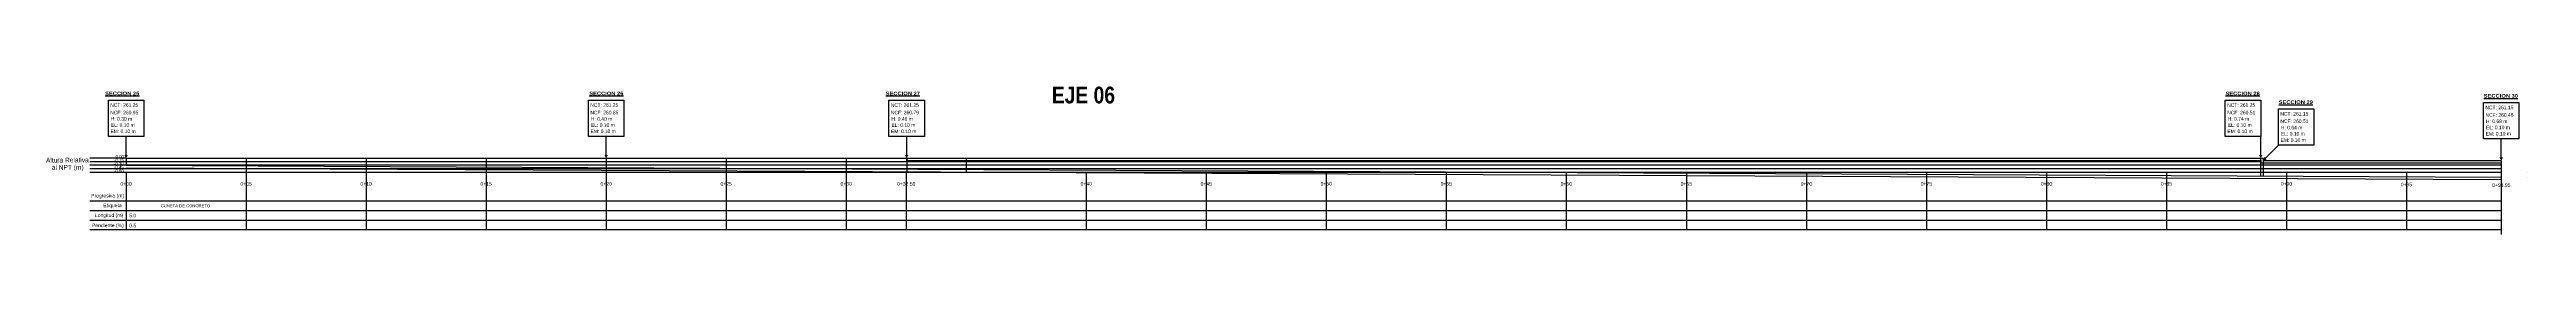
# Model space of a CAD drawing. Header units: millimetres. Extents: x 2085 to 2236, y 1365 to 1444.
# Drawn here: x 2085.2 to 2188.4, y 1389.2 to 1395.4 of the extents above; entities that cross this region are included whole.
import ezdxf
from ezdxf.enums import TextEntityAlignment as Align

# ---------------------------------------------------------------- set-up
doc = ezdxf.new("R2010")
doc.units = ezdxf.units.MM
for name, color, linetype, lineweight in [('A-AREA-IDEN', 7, 'Continuous', 5), ('CUNETAS', 5, 'Continuous', 0), ('TEXTO', 255, 'Continuous', 5)]:
    doc.layers.add(name, color=color, linetype=linetype, lineweight=lineweight)
for name, color, linetype in [('ANNOTATION', 7, 'Continuous'), ('ANNOTATION_TABLE', 254, 'Continuous'), ('GRID_TEXT', 7, 'Continuous')]:
    doc.layers.add(name, color=color, linetype=linetype)
doc.styles.add('Arial', font='arial.ttf', dxfattribs={"height": 2})
doc.styles.add('ARIAL NARROW', font='ARIALN.TTF')
doc.styles.add('MtXpl_Arial_Black', font='')
doc.styles.add('MtXpl_Arial_Narrow', font='ARIALNB.TTF')
doc.styles.add('NP25', font='arial.ttf', dxfattribs={"height": 0.075})
doc.styles.get("Standard").update_dxf_attribs({"font": 'arial.ttf'})
doc.styles.add('Swis721 Cn BT', font='swissc.ttf')
doc.styles.get('MtXpl_Arial_Black').set_extended_font_data('Arial Black')

msp = doc.modelspace()

# ---------------------------------------------------------------- hatches: boundary and pattern name
at = {"lineweight": -3}
h = msp.add_hatch(color=256, dxfattribs=at)
h.dxf.hatch_style = 1
h.paths.add_polyline_path([(2088.429, 1392.5), (2088.274, 1392.5), (2088.352, 1392.363)])
h = msp.add_hatch(color=256, dxfattribs=at)
h.dxf.hatch_style = 1
h.paths.add_polyline_path([(2108.429, 1392.5), (2108.274, 1392.5), (2108.352, 1392.363)])
h = msp.add_hatch(color=256, dxfattribs=at)
h.dxf.hatch_style = 1
h.paths.add_polyline_path([(2120.949, 1392.5), (2120.794, 1392.5), (2120.872, 1392.363)])
h = msp.add_hatch(color=256, dxfattribs=at)
h.dxf.hatch_style = 1
h.paths.add_polyline_path([(2177.359, 1392.5), (2177.205, 1392.5), (2177.282, 1392.363)])
h = msp.add_hatch(color=256, dxfattribs=at)
h.dxf.hatch_style = 1
h.paths.add_polyline_path([(2177.533, 1392.306), (2177.424, 1392.415), (2177.382, 1392.263)])
h = msp.add_hatch(color=256, dxfattribs=at)
h.dxf.hatch_style = 1
h.paths.add_polyline_path([(2187.379, 1392.4), (2187.224, 1392.4), (2187.302, 1392.263)])

# ---------------------------------------------------------------- linework, layer by layer
at = {"color": 9, "lineweight": -3}
for p, q in [((2088.352, 1392.49), (2088.352, 1393.266)), ((2108.352, 1392.49), (2108.352, 1393.266)), ((2120.872, 1392.49), (2120.872, 1393.266)), ((2177.282, 1392.49), (2177.282, 1393.266)), ((2187.302, 1392.39), (2187.302, 1393.166)), ((2088.352, 1392.363), (2086.845, 1392.363)), ((2177.282, 1392.213), (2086.845, 1392.213)), ((2088.352, 1392.213), (2086.845, 1392.213)), ((2187.302, 1392.063), (2086.845, 1392.063)), ((2088.352, 1392.063), (2086.845, 1392.063)), ((2093.352, 1392.363), (2093.352, 1391.763)), ((2098.352, 1392.363), (2098.352, 1391.763)), ((2103.352, 1392.363), (2103.352, 1391.763)), ((2108.352, 1392.363), (2108.352, 1391.763)), ((2113.352, 1392.363), (2113.352, 1391.763)), ((2118.352, 1392.363), (2118.352, 1391.763)), ((2120.872, 1392.363), (2120.872, 1391.763)), ((2123.352, 1392.363), (2123.352, 1391.763)), ((2177.471, 1392.353), (2178.02, 1392.902)), ((2187.302, 1391.913), (2086.845, 1391.913)), ((2187.302, 1391.763), (2086.845, 1391.763)), ((2088.352, 1391.913), (2087.093, 1391.913)), ((2088.352, 1391.763), (2087.093, 1391.763)), ((2088.352, 1391.763), (2088.352, 1389.363)), ((2093.352, 1391.763), (2093.352, 1389.363)), ((2098.352, 1391.763), (2098.352, 1389.363)), ((2103.352, 1391.763), (2103.352, 1389.363)), ((2108.352, 1391.763), (2108.352, 1389.363)), ((2113.352, 1391.763), (2113.352, 1389.363)), ((2118.352, 1391.763), (2118.352, 1389.363)), ((2120.852, 1391.763), (2120.852, 1389.363)), ((2128.352, 1391.763), (2128.352, 1389.363)), ((2133.352, 1391.763), (2133.352, 1389.363)), ((2138.352, 1391.763), (2138.352, 1389.363)), ((2143.352, 1391.763), (2143.352, 1389.363)), ((2148.352, 1391.763), (2148.352, 1389.363)), ((2153.352, 1391.763), (2153.352, 1389.363)), ((2158.352, 1391.763), (2158.352, 1389.363)), ((2163.352, 1391.763), (2163.352, 1389.363)), ((2168.352, 1391.763), (2168.352, 1389.363)), ((2173.352, 1391.763), (2173.352, 1389.363)), ((2178.352, 1391.763), (2178.352, 1389.363)), ((2183.352, 1391.763), (2183.352, 1389.363)), ((2187.302, 1391.568), (2187.302, 1389.168)), ((2188.352, 1391.763), (2188.352, 1391.763)), ((2187.302, 1390.563), (2086.845, 1390.563)), ((2187.302, 1390.163), (2086.845, 1390.163)), ((2187.302, 1389.763), (2086.845, 1389.763)), ((2187.302, 1389.363), (2086.845, 1389.363))]:
    msp.add_line(p, q, dxfattribs=at)
at = {"color": 5, "lineweight": 30}
msp.add_line((2088.352, 1392.363), (2120.872, 1392.363), dxfattribs=at)
at = {"color": 6, "lineweight": 30}
for p, q in [((2088.352, 1392.063), (2187.302, 1391.568)), ((2088.351, 1391.963), (2187.302, 1391.468)), ((2188.352, 1391.563), (2188.352, 1391.563))]:
    msp.add_line(p, q, dxfattribs=at)
at = {"color": 84, "lineweight": 30}
for p, q in [((2120.872, 1392.363), (2177.382, 1392.363)), ((2120.872, 1392.263), (2177.282, 1392.263)), ((2177.282, 1392.263), (2177.282, 1392.163)), ((2177.282, 1392.163), (2187.302, 1392.163)), ((2177.382, 1392.363), (2177.382, 1392.263)), ((2177.382, 1392.263), (2187.302, 1392.263))]:
    msp.add_line(p, q, dxfattribs=at)
at = {"color": 1, "lineweight": 30}
for p, q in [((2177.282, 1391.619), (2177.282, 1392.363)), ((2177.382, 1392.263), (2177.382, 1391.618)), ((2187.302, 1392.263), (2187.302, 1391.568))]:
    msp.add_line(p, q, dxfattribs=at)
at = {"lineweight": -3}
for points in [[(2087.614, 1394.79), (2089.089, 1394.79), (2089.089, 1393.266), (2087.614, 1393.266)], [(2107.614, 1394.79), (2109.089, 1394.79), (2109.089, 1393.266), (2107.614, 1393.266)], [(2120.134, 1394.79), (2121.609, 1394.79), (2121.609, 1393.266), (2120.134, 1393.266)], [(2175.806, 1394.79), (2177.282, 1394.79), (2177.282, 1393.266), (2175.806, 1393.266)], [(2178.02, 1394.425), (2179.496, 1394.425), (2179.496, 1392.902), (2178.02, 1392.902)], [(2186.564, 1394.69), (2188.039, 1394.69), (2188.039, 1393.166), (2186.564, 1393.166)]]:
    msp.add_lwpolyline(points, close=True, dxfattribs=at)
at = {"layer": 'CUNETAS', "color": 1, "lineweight": 30}
msp.add_line((2088.352, 1392.363), (2088.352, 1392.063), dxfattribs=at)
at = {"layer": 'CUNETAS', "color": 84, "lineweight": 30}
msp.add_line((2120.872, 1392.263), (2120.872, 1392.363), dxfattribs=at)
at = {"layer": 'CUNETAS', "color": 1, "lineweight": 30, "flags": 128}
for points in [[(2108.352, 1392.363), (2108.352, 1391.963)], [(2120.872, 1392.363), (2120.872, 1391.901)]]:
    msp.add_lwpolyline(points, dxfattribs=at)

# ---------------------------------------------------------------- texts
at = {"color": 7, "lineweight": -3, "insert": (2089.796, 1390.437), "char_height": 0.125, "width": 2.42739, "attachment_point": 1, "style": 'Arial'}
msp.add_mtext('CUNETA DE CONCRETO', dxfattribs=at)
at = {"layer": 'A-AREA-IDEN', "insert": (2126.92, 1395.35), "char_height": 0.7, "width": 3.18716, "attachment_point": 1, "style": 'MtXpl_Arial_Narrow'}
msp.add_mtext('EJE 06', dxfattribs=at)
at = {"layer": 'ANNOTATION', "lineweight": -3, "style": 'Swis721 Cn BT'}
for s, height, p in [('NCT: 261.25', 0.15, (2087.692, 1394.581)), ('NCF: 260.95', 0.15, (2087.694, 1394.266)), ('H: 0.30 m', 0.15, (2087.715, 1394.002)), ('NCT: 261.25', 0.15, (2107.692, 1394.581)), ('NCF: 260.85', 0.15, (2107.694, 1394.266)), ('H: 0.40 m', 0.15, (2107.715, 1394.002)), ('NCT: 261.25', 0.15, (2120.212, 1394.581)), ('NCF: 260.79', 0.15, (2120.214, 1394.266)), ('H: 0.46 m', 0.15, (2120.235, 1394.002)), ('NCT: 261.25', 0.15, (2175.884, 1394.581)), ('NCF: 260.51', 0.15, (2175.887, 1394.266)), ('NCT: 261.15', 0.15, (2178.099, 1394.216)), ('NCT: 261.15', 0.15, (2186.642, 1394.481)), ('NCF: 260.46', 0.15, (2186.644, 1394.166)), ('EM: 0.10 m   ', 0.15, (2087.701, 1393.482)), ('EL: 0.10 m   ', 0.15, (2087.717, 1393.745)), ('EM: 0.10 m   ', 0.15, (2107.701, 1393.482)), ('EL: 0.10 m   ', 0.15, (2107.717, 1393.745)), ('EM: 0.10 m   ', 0.15, (2120.221, 1393.482)), ('EL: 0.10 m   ', 0.15, (2120.237, 1393.745)), ('EM: 0.10 m   ', 0.15, (2175.893, 1393.482)), ('H: 0.74 m', 0.15, (2175.908, 1394.002)), ('EL: 0.10 m   ', 0.15, (2175.909, 1393.745)), ('NCF: 260.51', 0.15, (2178.101, 1393.902)), ('EM: 0.10 m   ', 0.15, (2178.107, 1393.117)), ('H: 0.64 m', 0.15, (2178.122, 1393.637)), ('EL: 0.10 m   ', 0.15, (2178.123, 1393.38)), ('EM: 0.10 m   ', 0.15, (2186.651, 1393.382)), ('H: 0.69 m', 0.15, (2186.665, 1393.902)), ('EL: 0.10 m   ', 0.15, (2186.667, 1393.645)), ('-0.45', 0.13, (2087.849, 1391.981)), ('-0.30', 0.13, (2087.852, 1392.128)), ('-0.15', 0.13, (2087.854, 1392.274)), (' 0.00', 0.13, (2087.866, 1392.429)), ('-0.60', 0.13, (2087.849, 1391.831))]:
    msp.add_text(s, height=height, rotation=0.15, dxfattribs=at).set_placement(p, align=Align.MIDDLE_LEFT)
at = {"layer": 'ANNOTATION_TABLE', "color": 7, "lineweight": -3, "style": 'NP25'}
for s, p in [('Progresiva (m)', (2088.27, 1390.795)), ('Longitud (m)', (2088.231, 1389.981)), ('Etiqueta', (2088.168, 1390.39)), ('5.0', (2088.776, 1389.966)), ('Pendiente (%%%)', (2088.256, 1389.556)), ('0.5', (2088.776, 1389.547))]:
    msp.add_text(s, height=0.15, rotation=0.1, dxfattribs=at).set_placement(p, align=Align.MIDDLE_RIGHT)
at = {"layer": 'GRID_TEXT', "lineweight": -3, "style": 'ARIAL NARROW'}
for s, p in [('Altura Relativa', (2085.908, 1392.123)), ('al NPT (m)', (2085.921, 1391.819))]:
    msp.add_text(s, height=0.2, rotation=0.4, dxfattribs=at).set_placement(p, align=Align.BOTTOM_CENTER)
at = {"layer": 'GRID_TEXT', "color": 7, "lineweight": -3}
for s, p in [('0+00', (2088.352, 1391.363)), ('0+05', (2093.352, 1391.363)), ('0+10', (2098.352, 1391.363)), ('0+15', (2103.352, 1391.363)), ('0+20', (2108.352, 1391.363)), ('0+25', (2113.352, 1391.363)), ('0+30', (2118.352, 1391.363)), ('0+32.50', (2120.852, 1391.363)), ('0+40', (2128.352, 1391.363)), ('0+45', (2133.352, 1391.363)), ('0+50', (2138.352, 1391.363)), ('0+55', (2143.352, 1391.363)), ('0+60', (2148.352, 1391.363)), ('0+65', (2153.352, 1391.363)), ('0+70', (2158.352, 1391.363)), ('0+75', (2163.352, 1391.363)), ('0+80', (2168.352, 1391.363)), ('0+85', (2173.352, 1391.363)), ('0+90', (2178.352, 1391.363)), ('0+95', (2183.352, 1391.336)), ('0+98.95', (2187.302, 1391.311))]:
    msp.add_text(s, height=0.15, dxfattribs=at).set_placement(p, align=Align.TOP_CENTER)
at = {"layer": 'TEXTO', "color": 18, "lineweight": -3, "true_color": 0x000000, "style": 'MtXpl_Arial_Black'}
for s, p in [('%%USECCION 25', (2087.478, 1394.992)), ('%%USECCION 26', (2107.646, 1394.992)), ('%%USECCION 27', (2119.998, 1394.992)), ('%%USECCION 28', (2175.814, 1394.992)), ('%%USECCION 29', (2178.029, 1394.627)), ('%%USECCION 30', (2186.572, 1394.892))]:
    msp.add_text(s, height=0.15, dxfattribs=at).set_placement(p)

doc.saveas('drawing.dxf')
